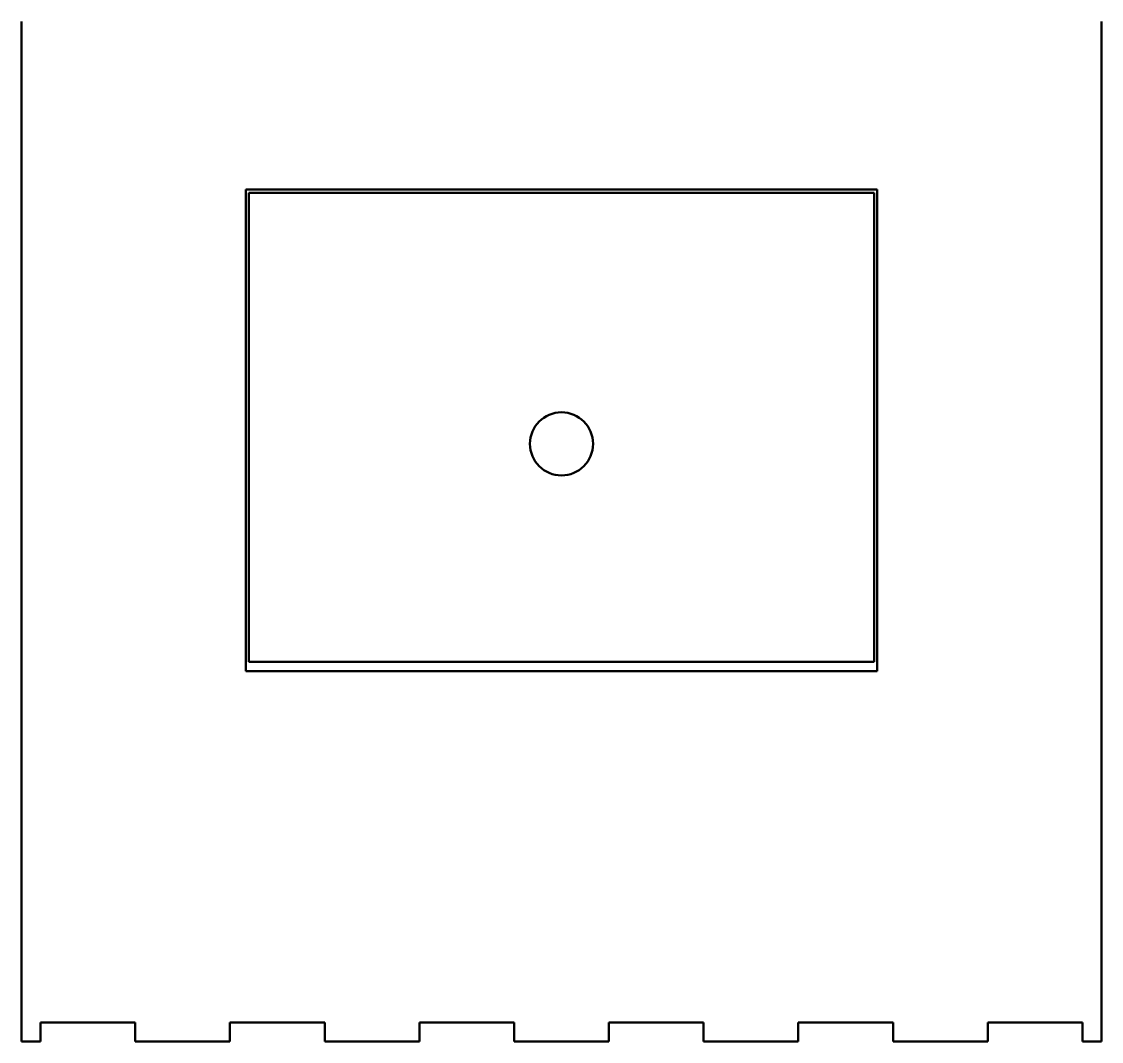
# Model space of a CAD drawing. Header units: millimetres. Extents: x -1222 to 1481, y -552 to 892.
# Drawn here: x 83.7 to 425.7, y -542.5 to -219.5 of the extents above; entities that cross this region are included whole.
import ezdxf

# ---------------------------------------------------------------- set-up
doc = ezdxf.new("R2010")
doc.units = ezdxf.units.MM
doc.header["$LTSCALE"] = 0.75
doc.layers.add('Visible', color=7, linetype='Continuous', lineweight=50)

msp = doc.modelspace()

# ---------------------------------------------------------------- linework, layer by layer
at = {"layer": 'Visible'}
for p, q in [((83.720439, -219.507994), (83.720439, -542.507994)), ((425.720439, -542.507994), (425.720439, -219.507994)), ((154.720439, -272.715751), (354.720439, -272.715751)), ((154.720439, -425.278433), (154.720439, -272.715751)), ((354.720439, -272.715751), (354.720439, -425.278433)), ((353.720439, -273.715751), (155.720439, -273.715751)), ((155.720439, -273.715751), (155.720439, -422.278433)), ((353.720439, -422.278433), (353.720439, -273.715751)), ((155.720439, -422.278433), (353.720439, -422.278433)), ((354.720439, -425.278433), (154.720439, -425.278433)), ((89.720439, -536.507994), (119.720439, -536.507994)), ((89.720439, -542.507994), (89.720439, -536.507994)), ((119.720439, -536.507994), (119.720439, -542.507994)), ((149.720439, -536.507994), (179.720439, -536.507994)), ((149.720439, -542.507994), (149.720439, -536.507994)), ((179.720439, -536.507994), (179.720439, -542.507994)), ((209.720439, -536.507994), (239.720439, -536.507994)), ((209.720439, -542.507994), (209.720439, -536.507994)), ((239.720439, -536.507994), (239.720439, -542.507994)), ((269.720439, -536.507994), (299.720439, -536.507994)), ((269.720439, -542.507994), (269.720439, -536.507994)), ((299.720439, -536.507994), (299.720439, -542.507994)), ((329.720439, -536.507994), (359.720439, -536.507994)), ((329.720439, -542.507994), (329.720439, -536.507994)), ((359.720439, -536.507994), (359.720439, -542.507994)), ((389.720439, -536.507994), (419.720439, -536.507994)), ((389.720439, -542.507994), (389.720439, -536.507994)), ((419.720439, -536.507994), (419.720439, -542.507994)), ((83.720439, -542.507994), (89.720439, -542.507994)), ((119.720439, -542.507994), (149.720439, -542.507994)), ((179.720439, -542.507994), (209.720439, -542.507994)), ((239.720439, -542.507994), (269.720439, -542.507994)), ((299.720439, -542.507994), (329.720439, -542.507994)), ((359.720439, -542.507994), (389.720439, -542.507994)), ((419.720439, -542.507994), (425.720439, -542.507994))]:
    msp.add_line(p, q, dxfattribs=at)
at = {"layer": 'Visible', "extrusion": (0, 0, -1)}
msp.add_circle((-254.720439, -353.247566), 10, dxfattribs=at)

doc.saveas('drawing.dxf')
